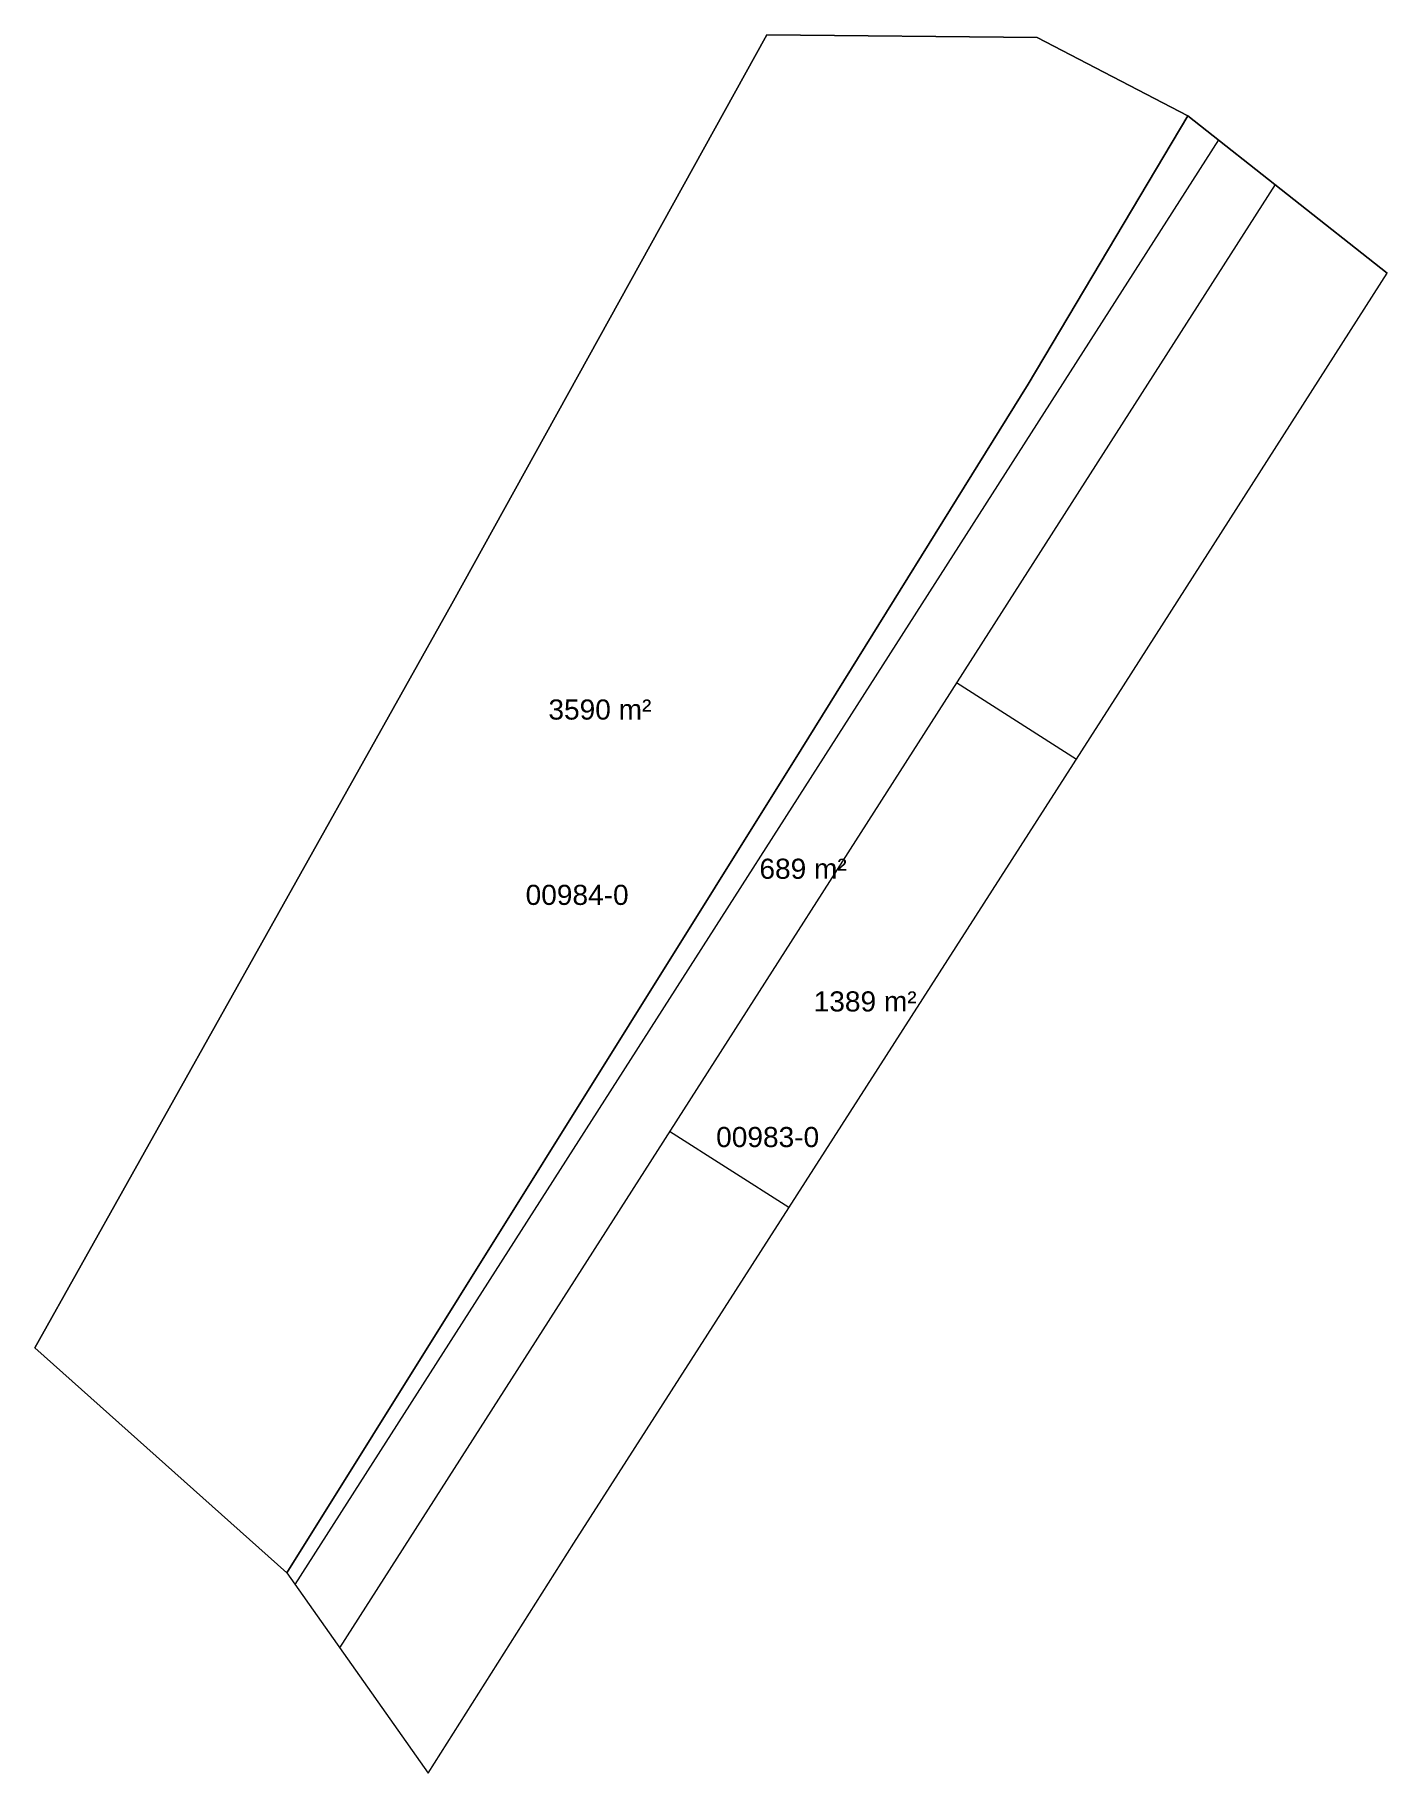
# Model space of a CAD drawing. Header units: metres. Extents: x 7514163 to 7515651, y 4686379 to 4686834.
# Drawn here: x 7515549.9 to 7515650.8, y 4686629.6 to 4686759.3 of the extents above; entities that cross this region are included whole.
import ezdxf

# ---------------------------------------------------------------- set-up
doc = ezdxf.new("R2010")
doc.units = ezdxf.units.M
for name, color, linetype, lineweight in [('Ndarjet', 1, 'Continuous', 0), ('Nr Parceles Baze', 7, 'Continuous', 0), ('Parcela Baze', 7, 'Continuous', 0), ('sip', 1, 'Continuous', 0)]:
    doc.layers.add(name, color=color, linetype=linetype, lineweight=lineweight)
doc.styles.get("Standard").update_dxf_attribs({"font": 'arial.ttf'})

msp = doc.modelspace()

# ---------------------------------------------------------------- texts
at = {"layer": 'Nr Parceles Baze'}
for s, p in [('00984-0', (7515586.5, 4686694.37)), ('00983-0', (7515600.72, 4686676.3))]:
    msp.add_text(s, height=1.5, dxfattribs=at).set_placement(p)
at = {"layer": 'sip'}
for s, p in [('3590 m²', (7515588.2, 4686708.2)), ('689 m²', (7515603.95, 4686696.32)), ('1389 m²', (7515608, 4686686.42))]:
    msp.add_text(s, height=1.5, dxfattribs=at).set_placement(p)

# ---------------------------------------------------------------- linework, layer by layer
at = {"layer": 'Ndarjet', "flags": 128}
for points in [[(7515638.22, 4686751.45), (7515569.27, 4686643.66)], [(7515642.44, 4686748.12), (7515572.61, 4686638.94)], [(7515627.62, 4686705.23), (7515618.67, 4686710.95)], [(7515606.15, 4686671.78), (7515597.25, 4686677.47)]]:
    msp.add_lwpolyline(points, dxfattribs=at)
at = {"layer": 'Parcela Baze', "flags": 128}
for points in [[(7515624.02, 4686733.24), (7515635.92, 4686753.26), (7515624.68, 4686759.09), (7515604.51, 4686759.3), (7515580.98, 4686716.84), (7515549.86, 4686661.31), (7515568.67, 4686644.52), (7515607.06, 4686705.97)], [(7515650.81, 4686741.51), (7515635.92, 4686753.26), (7515624.02, 4686733.24), (7515607.06, 4686705.97), (7515568.67, 4686644.52), (7515579.22, 4686629.58), (7515590.09, 4686646.75), (7515630.74, 4686710.09)]]:
    msp.add_lwpolyline(points, close=True, dxfattribs=at)
at = {"layer": 'Parcela Baze'}
for points in [[(7515580.98, 4686716.84), (7515604.51, 4686759.3)], [(7515604.51, 4686759.3), (7515624.68, 4686759.09)], [(7515624.68, 4686759.09), (7515635.92, 4686753.26)], [(7515624.02, 4686733.24), (7515635.92, 4686753.26)], [(7515635.92, 4686753.26), (7515650.81, 4686741.51)], [(7515630.74, 4686710.09), (7515650.81, 4686741.51)], [(7515607.06, 4686705.97), (7515624.02, 4686733.24)], [(7515549.86, 4686661.31), (7515580.98, 4686716.84)], [(7515590.09, 4686646.75), (7515630.74, 4686710.09)], [(7515568.67, 4686644.52), (7515607.06, 4686705.97)], [(7515549.86, 4686661.31), (7515568.67, 4686644.52)], [(7515579.22, 4686629.58), (7515590.09, 4686646.75)], [(7515568.67, 4686644.52), (7515579.22, 4686629.58)]]:
    msp.add_lwpolyline(points, dxfattribs=at)

msp.set_redraw_order([(e.dxf.handle, doc.entitydb.next_handle()) for e in msp.query("TEXT MTEXT ATTDEF DIMENSION ARC_DIMENSION")])  # texts and dimensions are drawn at this point

doc.saveas('drawing.dxf')
